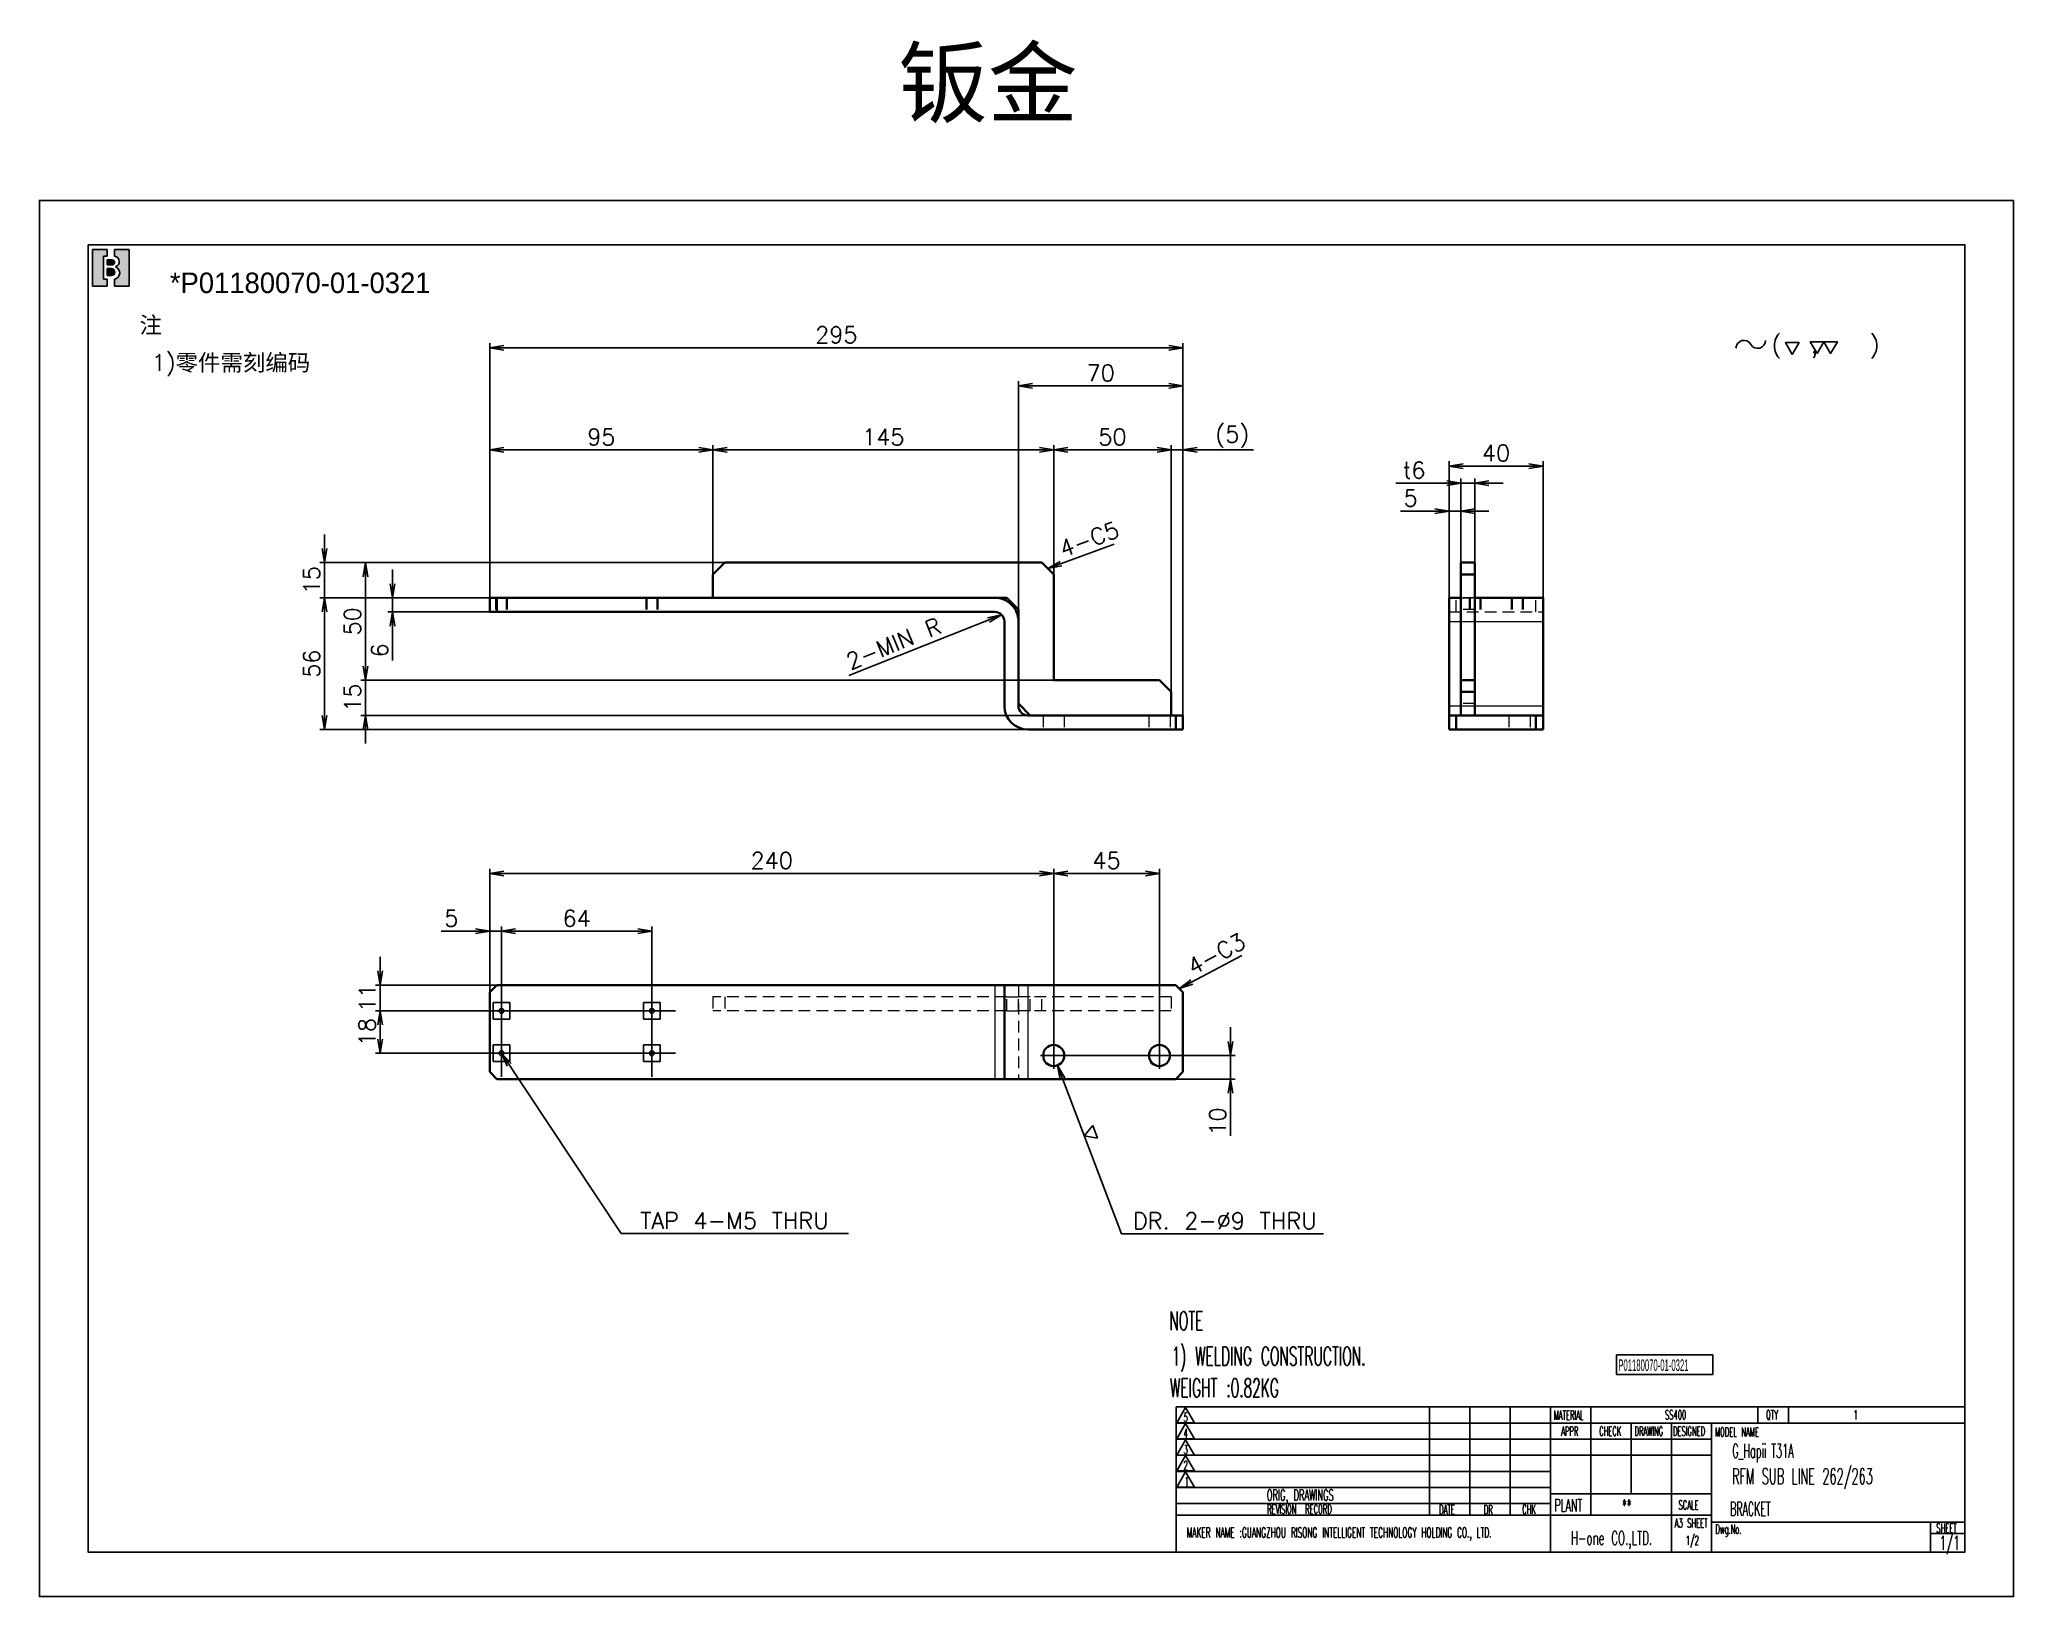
# Model space of a CAD drawing. Header units: inches. Extents: x 21 to 8642, y -3779 to 1599.
# Drawn here: x 2697 to 3537, y -2633 to -1970 of the extents above; entities that cross this region are included whole.
import ezdxf

# ---------------------------------------------------------------- set-up
doc = ezdxf.new("R2010")
doc.units = ezdxf.units.IN
doc.header["$MEASUREMENT"] = 0
doc.linetypes.add('CENTER-HOKUTO', pattern=[23, 20, -1, 1, -1])
doc.linetypes.add('HIDDEN-HOKUTO', pattern=[3.8, 2.5, -1.3])
doc.layers.add('AM_HID', color=1, linetype='HIDDEN-HOKUTO', lineweight=25)
doc.layers.add('title_frame', color=7, linetype='Continuous')
doc.layers.add('word_dim', color=253, linetype='Continuous')
doc.styles.add('MX_NOTE_STANDARD', font='txt.shx', dxfattribs={"bigfont": 'bigfont.shx'})
doc.styles.get("Standard").update_dxf_attribs({"font": 'txt', "bigfont": 'gbcbig.shx'})
doc.dimstyles.new('STANDARD1-2', dxfattribs={"dimscale": 2, "dimtxt": 3.5, "dimasz": 3, "dimexe": 1, "dimexo": 0, "dimgap": 1, "dimtad": 3, "dimdsep": 46, "dimtxsty": 'Standard', "dimblk1": 'OPEN', "dimblk2": 'OPEN', "dimsah": 1, "dimcen": 0, "dimclrd": 256, "dimclre": 256, "dimclrt": 3, "dimadec": 0, "dimazin": 0, "dimtfac": 1, "dimtmove": 0, "dimatfit": 3, "dimldrblk": 'OPEN', "dimfxl": 0, "dimtolj": 1, "dimtzin": 0, "dimarcsym": 0})
doc.dimstyles.new('STANDARD1-2$3', dxfattribs={"dimscale": 2, "dimtxt": 3.5, "dimasz": 3, "dimexe": 1, "dimexo": 0, "dimgap": 1, "dimtad": 3, "dimtoh": 1, "dimdsep": 46, "dimtxsty": 'Standard', "dimblk1": 'OPEN', "dimblk2": 'OPEN', "dimsah": 1, "dimcen": 0, "dimclrd": 256, "dimclre": 256, "dimclrt": 3, "dimadec": 0, "dimazin": 0, "dimtfac": 1, "dimtofl": 0, "dimtmove": 0, "dimatfit": 3, "dimldrblk": 'OPEN', "dimfxl": 0, "dimtolj": 1, "dimtzin": 0, "dimarcsym": 0})

msp = doc.modelspace()

# ---------------------------------------------------------------- texts
at = {"linetype": 'Continuous', "ltscale": 2, "insert": (3062.650407189973, -1974.905232928508), "char_height": 28, "width": 97.82244757481385, "attachment_point": 1}
msp.add_mtext('{\\fMicrosoft YaHei|b0|i0|c134|p34;\\C3;钣金}', dxfattribs=at)
at = {"ltscale": 2, "char_height": 7, "attachment_point": 1}
for s, insert, width in [('{\\fSimSun|b0|i0|c134|p2;\\C3;注}', (2739.844579654458, -2088.431321977259), 20.72938335666549), ('{\\Fromans,bigfont|c134;\\C3;1)\\fSimSun|b0|i0|c134|p2;零件需刻编码}', (2744.975089369331, -2104.447219654972), 193.8122652991879)]:
    msp.add_mtext(s, dxfattribs=dict(at, insert=insert, width=width))
at = {"linetype": 'Continuous', "insert": (3417.565645606814, -2571.952524203203), "char_height": 6, "width": 101.8000000000002, "attachment_point": 4}
msp.add_mtext('{\\Fromans,bigfont|c134;\\W0.5;\\C3;G\\Fromans,bigfont|c128;_Hapii T\\Fromans,bigfont|c134;31\\Fromans,bigfont|c128;A}', dxfattribs=at)
at = {"layer": 'title_frame', "color": 3, "style": 'MX_NOTE_STANDARD'}
for s, height, width, p in [('NOTE', 7.84, 0.5450000000000002, (3178.060488307558, -2519.567839156327)), ('1) WELDING CONSTRUCTION.', 7.84, 0.5450000000000002, (3179.012768119544, -2534.578578916924)), ('WEIGHT :0.82KG ', 7.84, 0.5450000000000002, (3178.364616245464, -2548.062569078695)), ('5', 3.75928, 0.5450000000000002, (3184.131912418194, -2558.563909380668)), ('4', 3.75928, 0.5450000000000002, (3184.131912418194, -2565.379401479742)), ('MATERIAL', 3.866688, 0.5450000000000002, (3341.555608045881, -2557.715988487973)), ('APPR', 3.866688, 0.5450000000000002, (3344.746966867369, -2564.51950510576)), ('CHECK', 3.866688, 0.5450000000000002, (3360.938686417914, -2564.51950510576)), ('DRAWING', 3.866688, 0.5450000000000002, (3375.977687605995, -2564.51950510576)), ('SS400', 3.866688, 0.5450000000000002, (3388.958088160409, -2557.54813644979)), ('DESIGNED', 3.866688, 0.5450000000000002, (3392.360647055069, -2564.51950510576)), ('MODEL NAME', 3.866688, 0.5450000000000002, (3410.217526468874, -2564.814208997504)), ('QTY', 3.866688, 0.5450000000000002, (3431.957609645298, -2557.54813644979)), ('1', 3.866688, 0.5450000000000002, (3469.213247920499, -2557.54813644979)), ('3', 3.75928, 0.5450000000000002, (3184.131912418194, -2572.297294679047)), ('2', 3.75928, 0.5450000000000002, (3184.131912418194, -2578.987065171197)), ('RFM SUB LINE 262/263', 6.600000000000001, 0.534099999999995, (3417.488987992405, -2585.090714799477)), ('1', 3.75928, 0.5450000000000002, (3184.524396576508, -2585.904958370502)), ('ORIG, DRAWINGS', 4.725952102432252, 0.5450000000000002, (3219.508996451081, -2592.115535559478)), ('REVISION  RECORD', 3.866688, 0.5450000000000002, (3219.609055025223, -2597.678381235884)), ('DATE', 3.866688, 0.5450000000000002, (3292.835952250851, -2597.838090672372)), ('DR', 3.866688, 0.5450000000000002, (3311.823928174617, -2597.858526986838)), ('CHK', 3.866688, 0.5450000000000002, (3328.177203696399, -2597.79299935266)), ('PLANT', 5.3704, 0.5450000000000002, (3341.883477795247, -2596.805046094451)), ('**', 5.3704, 0.5450000000000002, (3370.59727910798, -2596.805046094451)), ('SCALE', 3.866688, 0.5450000000000002, (3394.712597077694, -2595.923810125896)), ('BRACKET', 5.88, 0.5, (3416.661339877242, -2598.574993801016)), ('MAKER NAME :GUANGZHOU RISONG INTELLIGENT TECHNOLOGY HOLDING CO., LTD.', 4.320000000000001, 0.5341000000000022, (3185.409099103108, -2607.860206922916)), ('A3 SHEET', 3.866688, 0.5450000000000002, (3393.070582662327, -2603.558898227635)), ('Dwg.No.', 3.866688, 0.5450000000000002, (3410.389236653264, -2606.196694936621)), ('SHEET', 3.866688, 0.5450000000000002, (3504.391187456142, -2605.7379191744)), ('H-one CO.,LTD.', 5.88, 0.5450000000000002, (3348.923124388686, -2610.956081493805)), ('1/2', 3.866688, 0.5450000000000002, (3397.774068768394, -2610.917506686521)), ('1/1', 6, 0.5340999999999667, (3505.825030364587, -2613.041296127562))]:
    msp.add_text(s, height=height, dxfattribs=dict(at, width=width)).set_placement(p)
at = {"layer": 'title_frame', "color": 3, "insert": (3369.094089776194, -2532.035042406515), "char_height": 4.9, "width": 8.221404979820363, "attachment_point": 1, "style": 'MX_NOTE_STANDARD'}
msp.add_mtext('{\\f3 of 9 Barcode|b0|i0|c0|p82;\\W0.5;P01180070-\\f3 of 9 Barcode|b0|i0|c134|p82;01\\f3 of 9 Barcode|b0|i0|c0|p82;-\\f3 of 9 Barcode|b0|i0|c134|p82;0321}', dxfattribs=at)
at = {"layer": 'word_dim', "color": 3, "linetype": 'Continuous'}
for s, rotation, p in [('4-C5', 20.16803720554655, (3132.906970153101, -2190.86783261138)), ('2-MIN R', 22.24722299036144, (3042.360836254491, -2238.800500370358)), ('4-C3', 27.96562884696159, (3188.212221874677, -2368.73534700138))]:
    msp.add_text(s, height=7, rotation=rotation, dxfattribs=at).set_placement(p)
at = {"layer": 'word_dim', "color": 3, "linetype": 'Continuous', "insert": (2752.746561614218, -2069.646903034831), "char_height": 8.722000000000001, "width": 200, "attachment_point": 1}
msp.add_mtext('{\\f3 of 9 Barcode|b0|i0|c0|p82;*P01180070-\\f3 of 9 Barcode|b0|i0|c134|p82;01\\f3 of 9 Barcode|b0|i0|c0|p82;-0\\f3 of 9 Barcode|b0|i0|c134|p82;321}', dxfattribs=at)
at = {"layer": 'word_dim', "color": 3, "linetype": 'Continuous', "insert": (2952.842730909091, -2476.512894550691), "char_height": 7, "attachment_point": 7}
msp.add_mtext('TAP 4-M5 THRU', dxfattribs=at)

# ---------------------------------------------------------------- blocks, each defined once
blk = doc.blocks.new('B\\M+18B40\\M+196A7\\M+100CF\\M+100B0\\M+100B8')
blk.add_hatch(color=1).paths.add_polyline_path([(0.3999999986702711, 0.8149999997779807), (0.3999999986702711, 0.9999999997779806), (-1.3297288e-09, 0.9999999997779806), (-1.3297288e-09, -2.220193e-10), (0.3999999986702711, -2.220193e-10), (0.3999999986702711, 0.1849999997779807), (0.2999999986702711, 0.1849999997779807), (0.2999999986702711, 0.8149999997779807)])
h = blk.add_hatch(color=1)
edge = h.paths.add_edge_path()
edge.add_arc((0.5299999986702706, 0.6449999997779808), 0.07, 359.9999999999989, 450)
edge.add_line((0.5299999986702706, 0.7149999997779806), (0.3999999986702711, 0.7149999997779806))
edge.add_line((0.3999999986702711, 0.7149999997779806), (0.3999999986702711, 0.5749999997779809))
edge.add_line((0.3999999986702711, 0.5749999997779809), (0.5299999986702701, 0.5749999997779809))
edge.add_arc((0.5299999986702701, 0.6449999997779808), 0.07, 270, 359.9999999999999)
h = blk.add_hatch(color=1)
edge = h.paths.add_edge_path()
edge.add_line((0.5999999986702714, 0.9999999997779806), (0.5999999986702718, 0.8142220507965398))
edge.add_arc((0.5849999986702712, 0.6699999997779816), 0.1449999999999991, -5.115907697472721e-13, 84.06222754839428, ccw=False)
edge.add_arc((0.5849999986702707, 0.6699999997779802), 0.1449999999999993, -69.82872865353448, 1.1368683772161603e-13, ccw=False)
edge.add_line((0.6349999986702715, 0.5338934238898192), (0.6349999986702711, 0.5120827805020305))
edge.add_arc((0.5699999986702688, 0.3549999997779789), 0.1700000000000021, 3.979039320256561e-13, 67.5204943905955, ccw=False)
edge.add_arc((0.5699999986702724, 0.3549999997779802), 0.1699999999999993, -79.83575137827683, 0, ccw=False)
edge.add_line((0.5999999986702714, 0.1876679944711657), (0.5999999986702714, -2.220192918400699e-10))
edge.add_line((0.5999999986702714, -2.220193e-10), (0.9999999986702712, -2.220193e-10))
edge.add_line((0.9999999986702712, -2.220193e-10), (0.9999999986702712, 0.9999999997779806))
edge.add_line((0.9999999986702712, 0.9999999997779806), (0.5999999986702714, 0.9999999997779806))
h = blk.add_hatch(color=1)
edge = h.paths.add_edge_path()
edge.add_arc((0.5149999986702705, 0.3799999997779802), 0.095, 1.018e-13, 90)
edge.add_line((0.5149999986702705, 0.4749999997779804), (0.3999999986702711, 0.4749999997779808))
edge.add_line((0.3999999986702711, 0.4749999997779808), (0.3999999986702711, 0.2849999997779809))
edge.add_line((0.3999999986702711, 0.2849999997779809), (0.5149999986702718, 0.2849999997779809))
edge.add_arc((0.5149999986702718, 0.379999999777981), 0.095, 270, 360.0000000000003)
at = {"color": 1}
for p, q in [((-1.3297288e-09, -2.220193e-10), (-1.3297288e-09, 0.9999999997779806)), ((-1.3297288e-09, 0.9999999997779806), (0.3999999986702711, 0.9999999997779806)), ((0.2999999986702711, 0.8149999997779807), (0.3999999986702711, 0.8149999997779807)), ((0.2999999986702711, 0.1849999997779807), (0.2999999986702711, 0.8149999997779807)), ((0.3999999986702711, 0.8149999997779807), (0.3999999986702711, 0.9999999997779806)), ((0.3999999986702711, 0.7149999997779806), (0.5299999986702706, 0.7149999997779806)), ((0.3999999986702711, 0.5749999997779809), (0.3999999986702711, 0.7149999997779806)), ((0.5299999986702701, 0.5749999997779809), (0.3999999986702711, 0.5749999997779809)), ((0.5999999986702714, 0.9999999997779806), (0.5999999986702718, 0.8142220507965398)), ((0.5999999986702714, 0.9999999997779806), (0.9999999986702712, 0.9999999997779806)), ((0.5999999986702705, 0.6449999997779794), (0.59999999867027, 0.6449999997779803)), ((0.7299999986702704, 0.6699999997779807), (0.7299999986702704, 0.6699999997779802)), ((0.9999999986702712, 0.9999999997779806), (0.9999999986702712, -2.220193e-10)), ((0.3999999986702711, 0.1849999997779807), (0.2999999986702711, 0.1849999997779807)), ((0.5149999986702705, 0.4749999997779804), (0.3999999986702711, 0.4749999997779808)), ((0.3999999986702711, 0.2849999997779809), (0.3999999986702711, 0.4749999997779808)), ((0.5149999986702718, 0.2849999997779809), (0.3999999986702711, 0.2849999997779809)), ((0.3999999986702711, -2.220193e-10), (0.3999999986702711, 0.1849999997779807)), ((0.5699999986702711, 0.5249999997779802), (0.5699999986702716, 0.5249999997779807)), ((0.5999999986702714, 0.1876679944711657), (0.5999999986702714, -2.220193e-10)), ((0.6099999986702707, 0.3799999997779806), (0.609999998670272, 0.3799999997779815)), ((0.6349999986702715, 0.5338934238898192), (0.6349999986702711, 0.5120827805020305)), ((0.739999998670271, 0.3549999997779802), (0.739999998670271, 0.3549999997779802)), ((0.3999999986702711, -2.220193e-10), (-1.3297288e-09, -2.220193e-10)), ((0.9999999986702712, -2.220193e-10), (0.5999999986702714, -2.220193e-10))]:
    blk.add_line(p, q, dxfattribs=at)
for centre, radius, start, end in [((0.5299999986702706, 0.6449999997779808), 0.07, 359.9999999999989, 90), ((0.5299999986702701, 0.6449999997779808), 0.07, 270, 359.9999999999999), ((0.5849999986702712, 0.6699999997779816), 0.1449999999999991, 359.9999999999995, 84.06222754839432), ((0.5849999986702707, 0.6699999997779802), 0.1449999999999993, 290.1712713464655, 1.781e-13), ((0.5149999986702705, 0.3799999997779802), 0.095, 1.018e-13, 90), ((0.5149999986702718, 0.379999999777981), 0.095, 270, 2.799e-13), ((0.5699999986702724, 0.3549999997779802), 0.1699999999999993, 280.1642486217232, 0), ((0.5699999986702688, 0.3549999997779789), 0.1700000000000021, 4.58e-13, 67.52049439059552)]:
    blk.add_arc(centre, radius, start, end, dxfattribs=at)
blk.add_attdef('B機密ﾏｰｸ', (-0.0857467348302255, 1.074949466596297), '', height=0.2)
blk = doc.blocks.new('shiage0')
at = {"layer": 'word_dim', "color": 3, "linetype": 'Continuous'}
for centre, radius, start, end in [((1.687489685469927, 1.849274192977646e-05), 1.687500000000015, 29.99999999999973, 180), ((4.610325423242443, 1.68751849274193), 1.6875, 209.9999999999997, 0)]:
    blk.add_arc(centre, radius, start, end, dxfattribs=at)
blk = doc.blocks.new('11')
at = {"layer": 'title_frame', "color": 3, "linetype": 'Continuous'}
for points in [[(15.10255167107903, 3.375707814273028), (13.65755167107909, 5.878521231210016), (16.54755167107919, 5.878521231210016)], [(20.37883512974236, 3.572021556783511), (18.93383512974242, 6.074834973720499), (24.71383512974239, 6.074834973720499), (23.26883512974246, 3.572021556783511), (21.82383512974252, 6.074834973720499)]]:
    blk.add_lwpolyline(points, close=True, dxfattribs=at)
blk.add_blockref('shiage0', (3.128235346865949, 4.67016389945934), dxfattribs=at)
blk.add_text('(  ,   )', height=3.5, dxfattribs=at).set_placement((10.71395897756747, 3.704656854333052))
blk = doc.blocks.new('MARK_M5BOLT')
at = {"color": 3, "linetype": 'Continuous'}
for p, q in [((-1.767766952950069, -1.767766952949998), (-1.767766952950069, 1.767766952949998)), ((-1.767766952950069, 1.767766952949998), (1.767766952950069, 1.767766952949998)), ((1.767766952950069, -1.767766952949998), (1.767766952950069, 1.767766952949998)), ((-1.767766952950069, -1.767766952949998), (1.767766952950069, -1.767766952949998))]:
    blk.add_line(p, q, dxfattribs=at)
blk.add_circle((0, 0), 0.5, dxfattribs=at)
blk = doc.blocks.new('MARK_CENTER')
at = {"color": 2, "linetype": 'CENTER-HOKUTO'}
for p, q in [((0, 10), (0, -10)), ((-10, 0), (10, 0))]:
    blk.add_line(p, q, dxfattribs=at)
blk = doc.blocks.new('_Open')
at = {"color": 0, "lineweight": -2}
for p, q in [((-1, 0.1666666666666667), (0, 0)), ((-1, -0.1666666666666667), (0, 0)), ((0, 0), (-1, 0))]:
    blk.add_line(p, q, dxfattribs=at)
blk = doc.blocks.new('*D640')
at = {"layer": 'DEFPOINTS', "color": 0, "linetype": 'Continuous'}
for p in [(3128.837087795506, -2145.112178772422), (2983.837087795506, -2198.040802310334), (3128.837087795506, -2198.040802310334)]:
    blk.add_point(p, dxfattribs=at)
at = {"layer": 'word_dim', "linetype": 'Continuous', "lineweight": -2}
for p, q in [((2983.837087795506, -2198.040802310334), (2983.837087795506, -2143.112178772422)), ((2989.837087795506, -2145.112178772422), (3122.837087795506, -2145.112178772422)), ((3128.837087795506, -2198.040802310334), (3128.837087795506, -2143.112178772422))]:
    blk.add_line(p, q, dxfattribs=at)
at = {"layer": 'word_dim', "linetype": 'Continuous', "lineweight": -2, "xscale": 6, "yscale": 6, "zscale": 6, "rotation": 180}
blk.add_blockref('_Open', (2983.837087795506, -2145.112178772422), dxfattribs=at)
at = {"layer": 'word_dim', "linetype": 'Continuous', "lineweight": -2, "xscale": 6, "yscale": 6, "zscale": 6}
blk.add_blockref('_Open', (3128.837087795506, -2145.112178772422), dxfattribs=at)
at = {"layer": 'word_dim', "color": 3, "linetype": 'Continuous', "insert": (3056.337087795506, -2139.612178772422), "char_height": 7, "attachment_point": 5}
blk.add_mtext('\\A1;145', dxfattribs=at)
blk = doc.blocks.new('*D641')
at = {"layer": 'DEFPOINTS', "color": 0, "linetype": 'Continuous'}
for p in [(3113.837087795506, -2117.854643211551), (3113.837087795506, -2218.040802310334), (3183.837087795506, -2264.040771792756)]:
    blk.add_point(p, dxfattribs=at)
at = {"layer": 'word_dim', "linetype": 'Continuous', "lineweight": -2}
for p, q in [((3113.837087795506, -2218.040802310334), (3113.837087795506, -2115.854643211551)), ((3183.837087795506, -2264.040771792756), (3183.837087795506, -2115.854643211551)), ((3177.837087795506, -2117.854643211551), (3119.837087795506, -2117.854643211551))]:
    blk.add_line(p, q, dxfattribs=at)
at = {"layer": 'word_dim', "linetype": 'Continuous', "lineweight": -2, "xscale": 6, "yscale": 6, "zscale": 6, "rotation": 180}
blk.add_blockref('_Open', (3113.837087795506, -2117.854643211551), dxfattribs=at)
at = {"layer": 'word_dim', "linetype": 'Continuous', "lineweight": -2, "xscale": 6, "yscale": 6, "zscale": 6}
blk.add_blockref('_Open', (3183.837087795506, -2117.854643211551), dxfattribs=at)
at = {"layer": 'word_dim', "color": 3, "linetype": 'Continuous', "insert": (3148.837087795506, -2112.354643211551), "char_height": 7, "attachment_point": 5}
blk.add_mtext('\\A1;70', dxfattribs=at)
blk = doc.blocks.new('*D642')
at = {"layer": 'DEFPOINTS', "color": 0, "linetype": 'Continuous'}
for p in [(2818.539845068382, -2208.040802310334), (2888.837087795506, -2208.040802310334), (3183.837087795506, -2264.040771792756)]:
    blk.add_point(p, dxfattribs=at)
at = {"layer": 'word_dim', "linetype": 'Continuous', "lineweight": -2}
for p, q in [((2888.837087795506, -2208.040802310334), (2816.539845068382, -2208.040802310334)), ((2818.539845068382, -2258.040771792755), (2818.539845068382, -2214.040802310334)), ((3183.837087795506, -2264.040771792756), (2816.539845068382, -2264.040771792755))]:
    blk.add_line(p, q, dxfattribs=at)
at = {"layer": 'word_dim', "linetype": 'Continuous', "lineweight": -2, "xscale": 6, "yscale": 6, "zscale": 6}
for p, rotation in [((2818.539845068382, -2208.040802310334), 90), ((2818.539845068382, -2264.040771792755), 270)]:
    blk.add_blockref('_Open', p, dxfattribs=dict(at, rotation=rotation))
at = {"layer": 'word_dim', "color": 3, "linetype": 'Continuous', "insert": (2813.039845068383, -2236.040787051544), "char_height": 7, "attachment_point": 5, "rotation": 90}
blk.add_mtext('\\A1;56', dxfattribs=at)
blk = doc.blocks.new('*D643')
at = {"layer": 'DEFPOINTS', "color": 0, "linetype": 'Continuous'}
for p in [(3178.837087795506, -2145.112178772422), (3128.837087795506, -2243.040771792756), (3178.837087795506, -2248.040771792756)]:
    blk.add_point(p, dxfattribs=at)
at = {"layer": 'word_dim', "linetype": 'Continuous', "lineweight": -2}
for p, q in [((3128.837087795506, -2243.040771792756), (3128.837087795506, -2143.112178772422)), ((3134.837087795506, -2145.112178772422), (3172.837087795506, -2145.112178772422)), ((3178.837087795506, -2248.040771792756), (3178.837087795506, -2143.112178772422))]:
    blk.add_line(p, q, dxfattribs=at)
at = {"layer": 'word_dim', "linetype": 'Continuous', "lineweight": -2, "xscale": 6, "yscale": 6, "zscale": 6, "rotation": 180}
blk.add_blockref('_Open', (3128.837087795506, -2145.112178772422), dxfattribs=at)
at = {"layer": 'word_dim', "linetype": 'Continuous', "lineweight": -2, "xscale": 6, "yscale": 6, "zscale": 6}
blk.add_blockref('_Open', (3178.837087795506, -2145.112178772422), dxfattribs=at)
at = {"layer": 'word_dim', "color": 3, "linetype": 'Continuous', "insert": (3153.837087795506, -2139.612178772422), "char_height": 7, "attachment_point": 5}
blk.add_mtext('\\A1;50', dxfattribs=at)
blk = doc.blocks.new('*D644')
at = {"layer": 'DEFPOINTS', "color": 0, "linetype": 'Continuous'}
for p in [(2988.837087795506, -2193.040802310334), (2818.539845068382, -2208.040802310334), (2983.837087795506, -2208.040802310334)]:
    blk.add_point(p, dxfattribs=at)
at = {"layer": 'word_dim', "linetype": 'Continuous', "lineweight": -2}
for p, q in [((2818.539845068382, -2187.040802310334), (2818.539845068382, -2181.040802310334)), ((2988.837087795506, -2193.040802310334), (2816.539845068382, -2193.040802310334)), ((2818.539845068382, -2193.040802310334), (2818.539845068382, -2208.040802310334)), ((2983.837087795506, -2208.040802310334), (2816.539845068382, -2208.040802310334)), ((2818.539845068382, -2214.040802310334), (2818.539845068382, -2220.040802310334))]:
    blk.add_line(p, q, dxfattribs=at)
at = {"layer": 'word_dim', "linetype": 'Continuous', "lineweight": -2, "xscale": 6, "yscale": 6, "zscale": 6}
for p, rotation in [((2818.539845068382, -2193.040802310334), 270), ((2818.539845068382, -2208.040802310334), 90)]:
    blk.add_blockref('_Open', p, dxfattribs=dict(at, rotation=rotation))
at = {"layer": 'word_dim', "color": 3, "linetype": 'Continuous', "insert": (2813.039845068383, -2200.540802310333), "char_height": 7, "attachment_point": 5, "rotation": 90}
blk.add_mtext('\\A1;15', dxfattribs=at)
blk = doc.blocks.new('*D645')
at = {"layer": 'DEFPOINTS', "color": 0, "linetype": 'Continuous'}
for p in [(2835.983044807919, -2193.040802310333), (3123.837087795506, -2193.040802310334), (3128.837087795506, -2243.040771792756)]:
    blk.add_point(p, dxfattribs=at)
at = {"layer": 'word_dim', "linetype": 'Continuous', "lineweight": -2}
for p, q in [((3123.837087795506, -2193.040802310334), (2833.983044807919, -2193.040802310333)), ((2835.983044807919, -2237.040771792755), (2835.983044807919, -2199.040802310333)), ((3128.837087795506, -2243.040771792756), (2833.983044807919, -2243.040771792755))]:
    blk.add_line(p, q, dxfattribs=at)
at = {"layer": 'word_dim', "linetype": 'Continuous', "lineweight": -2, "xscale": 6, "yscale": 6, "zscale": 6}
for p, rotation in [((2835.983044807919, -2193.040802310333), 90), ((2835.983044807919, -2243.040771792755), 270)]:
    blk.add_blockref('_Open', p, dxfattribs=dict(at, rotation=rotation))
at = {"layer": 'word_dim', "color": 3, "linetype": 'Continuous', "insert": (2830.48304480792, -2218.040787051544), "char_height": 7, "attachment_point": 5, "rotation": 90}
blk.add_mtext('\\A1;50', dxfattribs=at)
blk = doc.blocks.new('*D646')
at = {"layer": 'DEFPOINTS', "color": 0, "linetype": 'Continuous'}
for p in [(3128.837087795506, -2243.040771792756), (2835.983044807919, -2258.040771792755), (3178.837087795506, -2258.040771792756)]:
    blk.add_point(p, dxfattribs=at)
at = {"layer": 'word_dim', "linetype": 'Continuous', "lineweight": -2}
for p, q in [((2835.983044807919, -2237.040771792755), (2835.983044807919, -2231.040771792755)), ((3128.837087795506, -2243.040771792756), (2833.983044807919, -2243.040771792755)), ((2835.983044807919, -2243.040771792755), (2835.983044807919, -2258.040771792755)), ((3178.837087795506, -2258.040771792756), (2833.983044807919, -2258.040771792755)), ((2835.983044807919, -2264.040771792755), (2835.983044807919, -2270.040771792755))]:
    blk.add_line(p, q, dxfattribs=at)
at = {"layer": 'word_dim', "linetype": 'Continuous', "lineweight": -2, "xscale": 6, "yscale": 6, "zscale": 6}
for p, rotation in [((2835.983044807919, -2243.040771792755), 270), ((2835.983044807919, -2258.040771792755), 90)]:
    blk.add_blockref('_Open', p, dxfattribs=dict(at, rotation=rotation))
at = {"layer": 'word_dim', "color": 3, "linetype": 'Continuous', "insert": (2830.48304480792, -2250.540771792755), "char_height": 7, "attachment_point": 5, "rotation": 90}
blk.add_mtext('\\A1;15', dxfattribs=at)
blk = doc.blocks.new('*D647')
at = {"layer": 'DEFPOINTS', "color": 0, "linetype": 'Continuous'}
for p in [(2847.513915625662, -2208.040802310334), (2888.837087795506, -2208.040802310334), (2888.837087795506, -2214.040802310334)]:
    blk.add_point(p, dxfattribs=at)
at = {"layer": 'word_dim', "linetype": 'Continuous', "lineweight": -2}
for p, q in [((2847.513915625662, -2202.040802310334), (2847.513915625662, -2196.040802310334)), ((2888.837087795506, -2208.040802310334), (2845.513915625662, -2208.040802310334)), ((2847.513915625662, -2208.040802310334), (2847.513915625662, -2214.040802310334)), ((2888.837087795506, -2214.040802310334), (2845.513915625662, -2214.040802310334)), ((2847.513915625662, -2220.040802310334), (2847.513915625662, -2234.707468977003))]:
    blk.add_line(p, q, dxfattribs=at)
at = {"layer": 'word_dim', "linetype": 'Continuous', "lineweight": -2, "xscale": 6, "yscale": 6, "zscale": 6}
for p, rotation in [((2847.513915625662, -2208.040802310334), 270), ((2847.513915625662, -2214.040802310334), 90)]:
    blk.add_blockref('_Open', p, dxfattribs=dict(at, rotation=rotation))
at = {"layer": 'word_dim', "color": 3, "linetype": 'Continuous', "insert": (2842.013915625663, -2230.374135643669), "char_height": 7, "attachment_point": 5, "rotation": 90}
blk.add_mtext('\\A1;6', dxfattribs=at)
blk = doc.blocks.new('*D648')
at = {"layer": 'DEFPOINTS', "color": 0, "linetype": 'Continuous'}
for p in [(2983.837087795506, -2145.112178772422), (2888.837087795506, -2208.040802310334), (2983.837087795506, -2208.040802310334)]:
    blk.add_point(p, dxfattribs=at)
at = {"layer": 'word_dim', "linetype": 'Continuous', "lineweight": -2}
for p, q in [((2888.837087795506, -2208.040802310334), (2888.837087795506, -2143.112178772422)), ((2894.837087795506, -2145.112178772422), (2977.837087795506, -2145.112178772422)), ((2983.837087795506, -2208.040802310334), (2983.837087795506, -2143.112178772422))]:
    blk.add_line(p, q, dxfattribs=at)
at = {"layer": 'word_dim', "linetype": 'Continuous', "lineweight": -2, "xscale": 6, "yscale": 6, "zscale": 6, "rotation": 180}
blk.add_blockref('_Open', (2888.837087795506, -2145.112178772422), dxfattribs=at)
at = {"layer": 'word_dim', "linetype": 'Continuous', "lineweight": -2, "xscale": 6, "yscale": 6, "zscale": 6}
blk.add_blockref('_Open', (2983.837087795506, -2145.112178772422), dxfattribs=at)
at = {"layer": 'word_dim', "color": 3, "linetype": 'Continuous', "insert": (2936.337087795506, -2139.612178772422), "char_height": 7, "attachment_point": 5}
blk.add_mtext('\\A1;95', dxfattribs=at)
blk = doc.blocks.new('*D649')
at = {"layer": 'DEFPOINTS', "color": 0, "linetype": 'Continuous'}
for p in [(3183.837087795506, -2145.112178772422), (3178.837087795506, -2248.040771792756), (3183.837087795506, -2258.040771792756)]:
    blk.add_point(p, dxfattribs=at)
at = {"layer": 'word_dim', "linetype": 'Continuous', "lineweight": -2}
for p, q in [((3172.837087795506, -2145.112178772422), (3166.837087795506, -2145.112178772422)), ((3178.837087795506, -2248.040771792756), (3178.837087795506, -2143.112178772422)), ((3178.837087795506, -2145.112178772422), (3183.837087795506, -2145.112178772422)), ((3183.837087795506, -2258.040771792756), (3183.837087795506, -2143.112178772422)), ((3189.837087795506, -2145.112178772422), (3213.837087795506, -2145.112178772422))]:
    blk.add_line(p, q, dxfattribs=at)
at = {"layer": 'word_dim', "linetype": 'Continuous', "lineweight": -2, "xscale": 6, "yscale": 6, "zscale": 6}
blk.add_blockref('_Open', (3178.837087795506, -2145.112178772422), dxfattribs=at)
at = {"layer": 'word_dim', "linetype": 'Continuous', "lineweight": -2, "xscale": 6, "yscale": 6, "zscale": 6, "rotation": 180}
blk.add_blockref('_Open', (3183.837087795506, -2145.112178772422), dxfattribs=at)
at = {"layer": 'word_dim', "color": 3, "linetype": 'Continuous', "insert": (3204.837087795506, -2139.612178772422), "char_height": 7, "attachment_point": 5}
blk.add_mtext('\\A1;(5)', dxfattribs=at)
blk = doc.blocks.new('*D650')
at = {"layer": 'DEFPOINTS', "color": 0, "linetype": 'Continuous'}
for p in [(3337.061697170506, -2151.952396863941), (3297.061697170506, -2208.040802310334), (3337.061697170506, -2208.040802310334)]:
    blk.add_point(p, dxfattribs=at)
at = {"layer": 'word_dim', "linetype": 'Continuous', "lineweight": -2}
for p, q in [((3297.061697170506, -2208.040802310334), (3297.061697170506, -2149.952396863941)), ((3337.061697170506, -2208.040802310334), (3337.061697170506, -2149.952396863941)), ((3303.061697170506, -2151.952396863941), (3331.061697170506, -2151.952396863941))]:
    blk.add_line(p, q, dxfattribs=at)
at = {"layer": 'word_dim', "linetype": 'Continuous', "lineweight": -2, "xscale": 6, "yscale": 6, "zscale": 6, "rotation": 180}
blk.add_blockref('_Open', (3297.061697170506, -2151.952396863941), dxfattribs=at)
at = {"layer": 'word_dim', "linetype": 'Continuous', "lineweight": -2, "xscale": 6, "yscale": 6, "zscale": 6}
blk.add_blockref('_Open', (3337.061697170506, -2151.952396863941), dxfattribs=at)
at = {"layer": 'word_dim', "color": 3, "linetype": 'Continuous', "insert": (3317.061697170506, -2146.452396863941), "char_height": 7, "attachment_point": 5}
blk.add_mtext('\\A1;40', dxfattribs=at)
blk = doc.blocks.new('*D651')
at = {"layer": 'DEFPOINTS', "color": 0, "linetype": 'Continuous'}
for p in [(3302.061697170506, -2171.100950259293), (3302.061697170506, -2193.040802310334), (3297.061697170506, -2208.040802310334)]:
    blk.add_point(p, dxfattribs=at)
at = {"layer": 'word_dim', "linetype": 'Continuous', "lineweight": -2}
for p, q in [((3291.061697170506, -2171.100950259293), (3276.395030503837, -2171.100950259293)), ((3297.061697170506, -2208.040802310334), (3297.061697170506, -2169.100950259293)), ((3302.061697170506, -2171.100950259293), (3297.061697170506, -2171.100950259293)), ((3302.061697170506, -2193.040802310334), (3302.061697170506, -2169.100950259293)), ((3308.061697170506, -2171.100950259293), (3314.061697170506, -2171.100950259293))]:
    blk.add_line(p, q, dxfattribs=at)
at = {"layer": 'word_dim', "linetype": 'Continuous', "lineweight": -2, "xscale": 6, "yscale": 6, "zscale": 6}
blk.add_blockref('_Open', (3297.061697170506, -2171.100950259293), dxfattribs=at)
at = {"layer": 'word_dim', "linetype": 'Continuous', "lineweight": -2, "xscale": 6, "yscale": 6, "zscale": 6, "rotation": 180}
blk.add_blockref('_Open', (3302.061697170506, -2171.100950259293), dxfattribs=at)
at = {"layer": 'word_dim', "color": 3, "linetype": 'Continuous', "insert": (3280.72836383717, -2165.600950259293), "char_height": 7, "attachment_point": 5}
blk.add_mtext('\\A1;5', dxfattribs=at)
blk = doc.blocks.new('*D652')
at = {"layer": 'DEFPOINTS', "color": 0, "linetype": 'Continuous'}
for p in [(3308.061697170506, -2159.206766139472), (3302.061697170506, -2193.040802310334), (3308.061697170506, -2193.040802310334)]:
    blk.add_point(p, dxfattribs=at)
at = {"layer": 'word_dim', "linetype": 'Continuous', "lineweight": -2}
for p, q in [((3302.061697170506, -2193.040802310334), (3302.061697170506, -2157.206766139472)), ((3308.061697170506, -2193.040802310334), (3308.061697170506, -2157.206766139472)), ((3296.061697170506, -2159.206766139472), (3274.395030503839, -2159.206766139472)), ((3308.061697170506, -2159.206766139472), (3302.061697170506, -2159.206766139472)), ((3314.061697170506, -2159.206766139472), (3320.061697170506, -2159.206766139472))]:
    blk.add_line(p, q, dxfattribs=at)
at = {"layer": 'word_dim', "linetype": 'Continuous', "lineweight": -2, "xscale": 6, "yscale": 6, "zscale": 6}
blk.add_blockref('_Open', (3302.061697170506, -2159.206766139472), dxfattribs=at)
at = {"layer": 'word_dim', "linetype": 'Continuous', "lineweight": -2, "xscale": 6, "yscale": 6, "zscale": 6, "rotation": 180}
blk.add_blockref('_Open', (3308.061697170506, -2159.206766139472), dxfattribs=at)
at = {"layer": 'word_dim', "color": 3, "linetype": 'Continuous', "insert": (3282.228363837172, -2153.706766139472), "char_height": 7, "attachment_point": 5}
blk.add_mtext('\\A1;t6', dxfattribs=at)
blk = doc.blocks.new('*D653')
at = {"layer": 'DEFPOINTS', "color": 0, "linetype": 'Continuous'}
for p in [(2842.274998866585, -2372.756470034943), (2947.837087795506, -2372.756470034943), (2947.837087795506, -2383.756470034943)]:
    blk.add_point(p, dxfattribs=at)
at = {"layer": 'word_dim', "linetype": 'Continuous', "lineweight": -2}
for p, q in [((2842.274998866585, -2366.756470034943), (2842.274998866585, -2360.756470034943)), ((2947.837087795506, -2372.756470034943), (2840.274998866585, -2372.756470034943)), ((2842.274998866585, -2383.756470034943), (2842.274998866585, -2372.756470034943)), ((2947.837087795506, -2383.756470034943), (2840.274998866585, -2383.756470034943)), ((2842.274998866585, -2389.756470034943), (2842.274998866585, -2395.756470034943))]:
    blk.add_line(p, q, dxfattribs=at)
at = {"layer": 'word_dim', "linetype": 'Continuous', "lineweight": -2, "xscale": 6, "yscale": 6, "zscale": 6}
for p, rotation in [((2842.274998866585, -2372.756470034943), 270), ((2842.274998866585, -2383.756470034943), 90)]:
    blk.add_blockref('_Open', p, dxfattribs=dict(at, rotation=rotation))
at = {"layer": 'word_dim', "color": 3, "linetype": 'Continuous', "insert": (2836.774998866586, -2378.256470034943), "char_height": 7, "attachment_point": 5, "rotation": 90}
blk.add_mtext('\\A1;11', dxfattribs=at)
blk = doc.blocks.new('*D654')
at = {"layer": 'DEFPOINTS', "color": 0, "linetype": 'Continuous'}
for p in [(2888.837087795506, -2349.861090241568), (2888.837087795506, -2375.756470034943), (2893.837087795506, -2373.756470034943)]:
    blk.add_point(p, dxfattribs=at)
at = {"layer": 'word_dim', "linetype": 'Continuous', "lineweight": -2}
for p, q in [((2882.837087795506, -2349.861090241568), (2868.170421128839, -2349.861090241568)), ((2888.837087795506, -2375.756470034943), (2888.837087795506, -2347.861090241568)), ((2893.837087795506, -2349.861090241568), (2888.837087795506, -2349.861090241568)), ((2893.837087795506, -2373.756470034943), (2893.837087795506, -2347.861090241568)), ((2899.837087795506, -2349.861090241568), (2905.837087795506, -2349.861090241568))]:
    blk.add_line(p, q, dxfattribs=at)
at = {"layer": 'word_dim', "linetype": 'Continuous', "lineweight": -2, "xscale": 6, "yscale": 6, "zscale": 6}
blk.add_blockref('_Open', (2888.837087795506, -2349.861090241568), dxfattribs=at)
at = {"layer": 'word_dim', "linetype": 'Continuous', "lineweight": -2, "xscale": 6, "yscale": 6, "zscale": 6, "rotation": 180}
blk.add_blockref('_Open', (2893.837087795506, -2349.861090241568), dxfattribs=at)
at = {"layer": 'word_dim', "color": 3, "linetype": 'Continuous', "insert": (2872.503754462172, -2344.361090241568), "char_height": 7, "attachment_point": 5}
blk.add_mtext('\\A1;5', dxfattribs=at)
blk = doc.blocks.new('*D655')
at = {"layer": 'DEFPOINTS', "color": 0, "linetype": 'Continuous'}
for p in [(2947.837087795506, -2383.756470034943), (2842.209109378178, -2401.756470034943), (2947.837087795506, -2401.756470034943)]:
    blk.add_point(p, dxfattribs=at)
at = {"layer": 'word_dim', "linetype": 'Continuous', "lineweight": -2}
for p, q in [((2947.837087795506, -2383.756470034943), (2840.209109378178, -2383.756470034943)), ((2842.209109378178, -2389.756470034943), (2842.209109378178, -2395.756470034943)), ((2947.837087795506, -2401.756470034943), (2840.209109378178, -2401.756470034943))]:
    blk.add_line(p, q, dxfattribs=at)
at = {"layer": 'word_dim', "linetype": 'Continuous', "lineweight": -2, "xscale": 6, "yscale": 6, "zscale": 6}
for p, rotation in [((2842.209109378178, -2383.756470034943), 90), ((2842.209109378178, -2401.756470034943), 270)]:
    blk.add_blockref('_Open', p, dxfattribs=dict(at, rotation=rotation))
at = {"layer": 'word_dim', "color": 3, "linetype": 'Continuous', "insert": (2836.709109378179, -2392.756470034943), "char_height": 7, "attachment_point": 5, "rotation": 90}
blk.add_mtext('\\A1;18', dxfattribs=at)
blk = doc.blocks.new('*D656')
at = {"layer": 'DEFPOINTS', "color": 0, "linetype": 'Continuous'}
for p in [(2957.837087795506, -2349.861090241568), (2893.837087795506, -2373.756470034943), (2957.837087795506, -2373.756470034943)]:
    blk.add_point(p, dxfattribs=at)
at = {"layer": 'word_dim', "linetype": 'Continuous', "lineweight": -2}
for p, q in [((2893.837087795506, -2373.756470034943), (2893.837087795506, -2347.861090241568)), ((2899.837087795506, -2349.861090241568), (2951.837087795506, -2349.861090241568)), ((2957.837087795506, -2373.756470034943), (2957.837087795506, -2347.861090241568))]:
    blk.add_line(p, q, dxfattribs=at)
at = {"layer": 'word_dim', "linetype": 'Continuous', "lineweight": -2, "xscale": 6, "yscale": 6, "zscale": 6, "rotation": 180}
blk.add_blockref('_Open', (2893.837087795506, -2349.861090241568), dxfattribs=at)
at = {"layer": 'word_dim', "linetype": 'Continuous', "lineweight": -2, "xscale": 6, "yscale": 6, "zscale": 6}
blk.add_blockref('_Open', (2957.837087795506, -2349.861090241568), dxfattribs=at)
at = {"layer": 'word_dim', "color": 3, "linetype": 'Continuous', "insert": (2925.837087795506, -2344.361090241568), "char_height": 7, "attachment_point": 5}
blk.add_mtext('\\A1;64', dxfattribs=at)
blk = doc.blocks.new('*D657')
at = {"layer": 'DEFPOINTS', "color": 0, "linetype": 'Continuous'}
for p in [(3128.837087795506, -2325.258439430665), (2888.837087795506, -2375.756470034943), (3128.837087795506, -2397.131470034943)]:
    blk.add_point(p, dxfattribs=at)
at = {"layer": 'word_dim', "linetype": 'Continuous', "lineweight": -2}
for p, q in [((2888.837087795506, -2375.756470034943), (2888.837087795506, -2323.258439430665)), ((2894.837087795506, -2325.258439430665), (3122.837087795506, -2325.258439430665)), ((3128.837087795506, -2397.131470034943), (3128.837087795506, -2323.258439430665))]:
    blk.add_line(p, q, dxfattribs=at)
at = {"layer": 'word_dim', "linetype": 'Continuous', "lineweight": -2, "xscale": 6, "yscale": 6, "zscale": 6, "rotation": 180}
blk.add_blockref('_Open', (2888.837087795506, -2325.258439430665), dxfattribs=at)
at = {"layer": 'word_dim', "linetype": 'Continuous', "lineweight": -2, "xscale": 6, "yscale": 6, "zscale": 6}
blk.add_blockref('_Open', (3128.837087795506, -2325.258439430665), dxfattribs=at)
at = {"layer": 'word_dim', "color": 3, "linetype": 'Continuous', "insert": (3008.837087795506, -2319.758439430665), "char_height": 7, "attachment_point": 5}
blk.add_mtext('\\A1;240', dxfattribs=at)
blk = doc.blocks.new('*D658')
at = {"layer": 'DEFPOINTS', "color": 0, "linetype": 'Continuous'}
for p in [(3173.837087795506, -2325.258439430665), (3128.837087795506, -2395.994701749478), (3173.837087795506, -2397.131470034943)]:
    blk.add_point(p, dxfattribs=at)
at = {"layer": 'word_dim', "linetype": 'Continuous', "lineweight": -2}
for p, q in [((3128.837087795506, -2395.994701749478), (3128.837087795506, -2323.258439430665)), ((3134.837087795506, -2325.258439430665), (3167.837087795506, -2325.258439430665)), ((3173.837087795506, -2397.131470034943), (3173.837087795506, -2323.258439430665))]:
    blk.add_line(p, q, dxfattribs=at)
at = {"layer": 'word_dim', "linetype": 'Continuous', "lineweight": -2, "xscale": 6, "yscale": 6, "zscale": 6, "rotation": 180}
blk.add_blockref('_Open', (3128.837087795506, -2325.258439430665), dxfattribs=at)
at = {"layer": 'word_dim', "linetype": 'Continuous', "lineweight": -2, "xscale": 6, "yscale": 6, "zscale": 6}
blk.add_blockref('_Open', (3173.837087795506, -2325.258439430665), dxfattribs=at)
at = {"layer": 'word_dim', "color": 3, "linetype": 'Continuous', "insert": (3151.337087795506, -2319.758439430665), "char_height": 7, "attachment_point": 5}
blk.add_mtext('\\A1;45', dxfattribs=at)
blk = doc.blocks.new('*D659')
at = {"layer": 'DEFPOINTS', "color": 0, "linetype": 'Continuous'}
for p in [(3134.462087795506, -2402.756470034943), (3173.837087795506, -2412.756470034943), (3204.080671401847, -2412.756470034943)]:
    blk.add_point(p, dxfattribs=at)
at = {"layer": 'word_dim', "linetype": 'Continuous', "lineweight": -2}
for p, q in [((3204.080671401847, -2396.756470034943), (3204.080671401847, -2390.756470034943)), ((3134.462087795506, -2402.756470034943), (3206.080671401847, -2402.756470034943)), ((3204.080671401847, -2402.756470034943), (3204.080671401847, -2412.756470034943)), ((3173.837087795506, -2412.756470034943), (3206.080671401847, -2412.756470034943)), ((3204.080671401847, -2418.756470034943), (3204.080671401847, -2436.92313670161))]:
    blk.add_line(p, q, dxfattribs=at)
at = {"layer": 'word_dim', "linetype": 'Continuous', "lineweight": -2, "xscale": 6, "yscale": 6, "zscale": 6}
for p, rotation in [((3204.080671401847, -2402.756470034943), 270), ((3204.080671401847, -2412.756470034943), 90)]:
    blk.add_blockref('_Open', p, dxfattribs=dict(at, rotation=rotation))
at = {"layer": 'word_dim', "color": 3, "linetype": 'Continuous', "insert": (3198.580671401848, -2430.839803368276), "char_height": 7, "attachment_point": 5, "rotation": 90}
blk.add_mtext('\\A1;10', dxfattribs=at)
blk = doc.blocks.new('*D660')
at = {"layer": 'DEFPOINTS', "color": 0, "linetype": 'Continuous'}
for p in [(3127.238074485522, -2398.550146648126), (3130.436101105493, -2406.962793421757)]:
    blk.add_point(p, dxfattribs=at)
at = {"layer": 'word_dim', "linetype": 'Continuous', "lineweight": -2}
for p, q in [((3157.661013724105, -2478.579950037354), (3132.568118852142, -2412.57122460418)), ((3243.661013724126, -2478.579950037355), (3157.661013724105, -2478.579950037354))]:
    blk.add_line(p, q, dxfattribs=at)
at = {"layer": 'word_dim', "linetype": 'Continuous', "lineweight": -2, "xscale": 6, "yscale": 6, "zscale": 6, "rotation": 110.8140562881073}
blk.add_blockref('_Open', (3130.436101105493, -2406.962793421757), dxfattribs=at)
at = {"layer": 'word_dim', "color": 3, "linetype": 'Continuous', "insert": (3201.661013724126, -2473.079950037354), "char_height": 7, "attachment_point": 5}
blk.add_mtext('\\A1;DR. 2-∅9 THRU', dxfattribs=at)
blk = doc.blocks.new('shiage1')
at = {"layer": 'word_dim', "color": 3, "linetype": 'Continuous'}
for p, q in [((-4.255559048260693e-05, 3.4162127349191e-07), (-1.443418228564553, 2.500000341621273)), ((-1.443418228564553, 2.500000341621273), (1.443333117383588, 2.500000341621273)), ((1.443333117383588, 2.500000341621273), (-4.255559048260693e-05, 3.4162127349191e-07))]:
    blk.add_line(p, q, dxfattribs=at)
blk = doc.blocks.new('*D663')
at = {"layer": 'DEFPOINTS', "color": 0, "linetype": 'Continuous', "ltscale": 2}
for p in [(3183.837087795506, -2101.620874797707), (2888.837087795506, -2208.040802310334), (3183.837087795506, -2258.040771792756)]:
    blk.add_point(p, dxfattribs=at)
at = {"layer": 'word_dim', "linetype": 'Continuous', "lineweight": -2, "ltscale": 2}
for p, q in [((2888.837087795506, -2208.040802310334), (2888.837087795506, -2099.620874797707)), ((3183.837087795506, -2258.040771792756), (3183.837087795506, -2099.620874797707)), ((2894.837087795506, -2101.620874797707), (3177.837087795506, -2101.620874797707))]:
    blk.add_line(p, q, dxfattribs=at)
at = {"layer": 'word_dim', "linetype": 'Continuous', "lineweight": -2, "ltscale": 2, "xscale": 6, "yscale": 6, "zscale": 6, "rotation": 180}
blk.add_blockref('_Open', (2888.837087795506, -2101.620874797707), dxfattribs=at)
at = {"layer": 'word_dim', "linetype": 'Continuous', "lineweight": -2, "ltscale": 2, "xscale": 6, "yscale": 6, "zscale": 6}
blk.add_blockref('_Open', (3183.837087795506, -2101.620874797707), dxfattribs=at)
at = {"layer": 'word_dim', "color": 3, "linetype": 'Continuous', "ltscale": 2, "insert": (3036.337087795506, -2096.120874797707), "char_height": 7, "attachment_point": 5}
blk.add_mtext('\\A1;295', dxfattribs=at)

# ---------------------------------------------------------------- dimensions: what is measured, and where the dimension line sits
at = {"layer": 'word_dim', "linetype": 'Continuous', "ltscale": 2}
dim = msp.add_linear_dim(base=(3183.837087795506, -2101.620874797707), p1=(2888.837087795506, -2208.040802310334), p2=(3183.837087795506, -2258.040771792756), dimstyle='STANDARD1-2', dxfattribs=at)
dim.commit()
dim.dimension.update_dxf_attribs({"geometry": '*D663', "text_midpoint": (3036.337087795506, -2096.120874797707)})
at = {"layer": 'word_dim', "linetype": 'Continuous'}
for base, p1, p2, picture, middle in [((3113.837087795506, -2117.854643211551), (3183.837087795506, -2264.040771792756), (3113.837087795506, -2218.040802310334), '*D641', (3148.837087795506, -2112.354643211551)), ((2983.837087795506, -2145.112178772422), (2888.837087795506, -2208.040802310334), (2983.837087795506, -2208.040802310334), '*D648', (2936.337087795506, -2139.612178772422)), ((3128.837087795506, -2145.112178772422), (2983.837087795506, -2198.040802310334), (3128.837087795506, -2198.040802310334), '*D640', (3056.337087795506, -2139.612178772422)), ((3178.837087795506, -2145.112178772422), (3128.837087795506, -2243.040771792756), (3178.837087795506, -2248.040771792756), '*D643', (3153.837087795506, -2139.612178772422)), ((3337.061697170506, -2151.952396863941), (3297.061697170506, -2208.040802310334), (3337.061697170506, -2208.040802310334), '*D650', (3317.061697170506, -2146.452396863941)), ((3128.837087795506, -2325.258439430665), (2888.837087795506, -2375.756470034943), (3128.837087795506, -2397.131470034943), '*D657', (3008.837087795506, -2319.758439430665)), ((3173.837087795506, -2325.258439430665), (3128.837087795506, -2395.994701749478), (3173.837087795506, -2397.131470034943), '*D658', (3151.337087795506, -2319.758439430665)), ((2888.837087795506, -2349.861090241568), (2893.837087795506, -2373.756470034943), (2888.837087795506, -2375.756470034943), '*D654', (2872.503754462172, -2344.361090241568)), ((2957.837087795506, -2349.861090241568), (2893.837087795506, -2373.756470034943), (2957.837087795506, -2373.756470034943), '*D656', (2925.837087795506, -2344.361090241568))]:
    dim = msp.add_linear_dim(base=base, p1=p1, p2=p2, dimstyle='STANDARD1-2', dxfattribs=at)
    dim.commit()
    dim.dimension.update_dxf_attribs({"geometry": picture, "text_midpoint": middle})
dim = msp.add_linear_dim(base=(3183.837087795506, -2145.112178772422), p1=(3178.837087795506, -2248.040771792756), p2=(3183.837087795506, -2258.040771792756), text='(<>)', dimstyle='STANDARD1-2', dxfattribs=at)
dim.commit()
dim.dimension.update_dxf_attribs({"geometry": '*D649', "text_midpoint": (3204.837087795506, -2139.612178772422)})
dim = msp.add_linear_dim(base=(3308.061697170506, -2159.206766139472), p1=(3302.061697170506, -2193.040802310334), p2=(3308.061697170506, -2193.040802310334), text='t<>', dimstyle='STANDARD1-2', dxfattribs=at)
dim.commit()
dim.dimension.update_dxf_attribs({"geometry": '*D652', "text_midpoint": (3282.228363837172, -2159.206766139472), "dimtype": 160})
dim = msp.add_linear_dim(base=(3302.061697170506, -2171.100950259293), p1=(3297.061697170506, -2208.040802310334), p2=(3302.061697170506, -2193.040802310334), dimstyle='STANDARD1-2', dxfattribs=at)
dim.commit()
dim.dimension.update_dxf_attribs({"geometry": '*D651', "text_midpoint": (3280.72836383717, -2171.100950259293), "dimtype": 160})
for base, p1, p2, picture, middle in [((2818.539845068382, -2208.040802310334), (2988.837087795506, -2193.040802310334), (2983.837087795506, -2208.040802310334), '*D644', (2813.039845068383, -2200.540802310333)), ((2835.983044807919, -2193.040802310333), (3128.837087795506, -2243.040771792756), (3123.837087795506, -2193.040802310334), '*D645', (2830.48304480792, -2218.040787051544)), ((2818.539845068382, -2208.040802310334), (3183.837087795506, -2264.040771792756), (2888.837087795506, -2208.040802310334), '*D642', (2813.039845068383, -2236.040787051544)), ((2835.983044807919, -2258.040771792755), (3128.837087795506, -2243.040771792756), (3178.837087795506, -2258.040771792756), '*D646', (2830.48304480792, -2250.540771792755)), ((2842.209109378178, -2401.756470034943), (2947.837087795506, -2383.756470034943), (2947.837087795506, -2401.756470034943), '*D655', (2836.709109378179, -2392.756470034943)), ((3204.080671401847, -2412.756470034943), (3134.462087795506, -2402.756470034943), (3173.837087795506, -2412.756470034943), '*D659', (3198.580671401848, -2430.839803368276))]:
    dim = msp.add_linear_dim(base=base, p1=p1, p2=p2, angle=90, dimstyle='STANDARD1-2', dxfattribs=at)
    dim.commit()
    dim.dimension.update_dxf_attribs({"geometry": picture, "text_midpoint": middle})
for base, p1, p2, picture, middle in [((2847.513915625662, -2208.040802310334), (2888.837087795506, -2214.040802310334), (2888.837087795506, -2208.040802310334), '*D647', (2847.513915625663, -2230.374135643669)), ((2842.274998866585, -2372.756470034943), (2947.837087795506, -2383.756470034943), (2947.837087795506, -2372.756470034943), '*D653', (2842.274998866586, -2378.256470034943))]:
    dim = msp.add_linear_dim(base=base, p1=p1, p2=p2, angle=90, dimstyle='STANDARD1-2', dxfattribs=at)
    dim.commit()
    dim.dimension.update_dxf_attribs({"geometry": picture, "text_midpoint": middle, "dimtype": 160})
dim = msp.add_diameter_dim_2p(p1=(3127.238074485522, -2398.550146648126), p2=(3130.436101105493, -2406.962793421757), text='DR. 2-<> THRU', dimstyle='STANDARD1-2$3', dxfattribs=at)
dim.commit()
dim.dimension.update_dxf_attribs({"geometry": '*D660', "text_midpoint": (3201.661013724126, -2478.579950037354), "dimtype": 163})

# ---------------------------------------------------------------- linework, layer by layer
at = {"color": 7, "lineweight": 35, "ltscale": 0.1767766952966369}
for p, q in [((2983.837087795506, -2198.040802310334), (2988.837087795506, -2193.040802310334)), ((3123.837087795506, -2193.040802310334), (3128.837087795506, -2198.040802310334)), ((3108.837087795506, -2208.040802310334), (3113.837087795506, -2213.040802310334)), ((3178.837087795506, -2248.040771792756), (3173.837087795506, -2243.040771792756)), ((3118.837087795506, -2258.040771792756), (3113.837087795506, -2253.040771792756))]:
    msp.add_line(p, q, dxfattribs=at)
at = {"color": 7, "lineweight": 35, "ltscale": 0.25}
for p, q in [((2983.837087795506, -2198.040802310334), (2983.837087795506, -2208.040802310334)), ((3297.061697170506, -2208.040802310334), (3297.061697170506, -2218.040802310334)), ((3337.061697170506, -2208.040802310334), (3337.061697170506, -2218.040802310334)), ((3178.837087795506, -2258.040771792756), (3178.837087795506, -2248.040771792756)), ((3302.061697170506, -2258.040771792756), (3302.061697170506, -2248.040771792756)), ((3308.061697170506, -2258.040771792756), (3308.061697170506, -2248.040771792756)), ((3117.837087795506, -2372.756470034943), (3107.837087795506, -2372.756470034943)), ((3117.837087795506, -2412.756470034943), (3107.837087795506, -2412.756470034943))]:
    msp.add_line(p, q, dxfattribs=at)
at = {"color": 7, "lineweight": 35}
for p, q in [((3123.837087795506, -2193.040802310334), (2988.837087795506, -2193.040802310334)), ((3128.837087795506, -2243.040771792756), (3128.837087795506, -2198.040802310334)), ((3302.061697170506, -2243.040771792756), (3302.061697170506, -2198.040802310334)), ((3308.061697170506, -2243.040771792756), (3308.061697170506, -2198.040802310334)), ((3103.837087795506, -2208.040802310334), (2891.837087795506, -2208.040802310334)), ((3108.837087795506, -2208.040802310334), (2983.837087795506, -2208.040802310334)), ((3308.061697170506, -2208.040802310334), (3337.061697170506, -2208.040802310334)), ((3103.837087795506, -2214.040802310334), (2891.837087795506, -2214.040802310334)), ((3113.837087795506, -2253.040771792756), (3113.837087795506, -2213.040802310334)), ((3107.837087795506, -2254.040771792756), (3107.837087795506, -2218.040802310334)), ((3113.837087795506, -2254.040771792756), (3113.837087795506, -2218.040802310334)), ((3297.061697170506, -2254.040771792756), (3297.061697170506, -2218.040802310334)), ((3337.061697170506, -2254.040771792756), (3337.061697170506, -2218.040802310334)), ((3173.837087795506, -2243.040771792756), (3128.837087795506, -2243.040771792756)), ((3180.837087795506, -2258.040771792756), (3117.837087795506, -2258.040771792756)), ((3178.837087795506, -2258.040771792756), (3118.837087795506, -2258.040771792756)), ((3300.061697170506, -2258.040771792756), (3334.061697170506, -2258.040771792756)), ((3180.837087795506, -2264.040771792756), (3117.837087795506, -2264.040771792756)), ((3300.061697170506, -2264.040771792756), (3334.061697170506, -2264.040771792756)), ((2888.837087795506, -2375.756470034943), (2888.837087795506, -2409.756470034943)), ((3103.837087795506, -2372.756470034943), (2891.837087795506, -2372.756470034943)), ((3107.837087795506, -2372.756470034943), (3107.837087795506, -2412.756470034943)), ((3180.837087795506, -2372.756470034943), (3117.837087795506, -2372.756470034943)), ((3183.837087795506, -2375.756470034943), (3183.837087795506, -2409.756470034943)), ((3103.837087795506, -2412.756470034943), (2891.837087795506, -2412.756470034943)), ((3180.837087795506, -2412.756470034943), (3117.837087795506, -2412.756470034943))]:
    msp.add_line(p, q, dxfattribs=at)
at = {"color": 7, "lineweight": 35, "ltscale": 0.15}
for p, q in [((3308.061697170506, -2193.040802310334), (3302.061697170506, -2193.040802310334)), ((3308.061697170506, -2198.040802310334), (3302.061697170506, -2198.040802310334)), ((2888.837087795506, -2214.040802310334), (2888.837087795506, -2208.040802310334)), ((2891.837087795506, -2214.040802310334), (2891.837087795506, -2208.040802310334)), ((3308.061697170506, -2243.040771792756), (3302.061697170506, -2243.040771792756)), ((3308.061697170506, -2248.040771792756), (3302.061697170506, -2248.040771792756)), ((3180.837087795506, -2258.040771792756), (3180.837087795506, -2264.040771792756)), ((3183.837087795506, -2258.040771792756), (3183.837087795506, -2264.040771792756)), ((3297.061697170506, -2258.040771792756), (3297.061697170506, -2264.040771792756)), ((3300.061697170506, -2258.040771792756), (3300.061697170506, -2264.040771792756)), ((3334.061697170506, -2258.040771792756), (3334.061697170506, -2264.040771792756)), ((3337.061697170506, -2258.040771792756), (3337.061697170506, -2264.040771792756))]:
    msp.add_line(p, q, dxfattribs=at)
at = {"color": 7, "lineweight": 35, "ltscale": 0.125}
for p, q in [((3302.061697170506, -2193.040802310334), (3302.061697170506, -2198.040802310334)), ((3308.061697170506, -2193.040802310334), (3308.061697170506, -2198.040802310334)), ((3297.061697170506, -2208.040802310334), (3302.061697170506, -2208.040802310334)), ((3302.061697170506, -2248.040771792756), (3302.061697170506, -2243.040771792756)), ((3308.061697170506, -2248.040771792756), (3308.061697170506, -2243.040771792756))]:
    msp.add_line(p, q, dxfattribs=at)
at = {"color": 7, "lineweight": 35, "ltscale": 0.075}
for p, q in [((2888.837087795506, -2208.040802310334), (2891.837087795506, -2208.040802310334)), ((2888.837087795506, -2214.040802310334), (2891.837087795506, -2214.040802310334)), ((3183.837087795506, -2258.040771792756), (3180.837087795506, -2258.040771792756)), ((3300.061697170506, -2258.040771792756), (3297.061697170506, -2258.040771792756)), ((3334.061697170506, -2258.040771792756), (3337.061697170506, -2258.040771792756)), ((3183.837087795506, -2264.040771792756), (3180.837087795506, -2264.040771792756)), ((3300.061697170506, -2264.040771792756), (3297.061697170506, -2264.040771792756)), ((3334.061697170506, -2264.040771792756), (3337.061697170506, -2264.040771792756))]:
    msp.add_line(p, q, dxfattribs=at)
at = {"color": 7, "lineweight": 13, "ltscale": 0.125}
for p, q in [((3297.061697170506, -2218.040802310334), (3302.061697170506, -2218.040802310334)), ((3297.061697170506, -2254.040771792756), (3302.061697170506, -2254.040771792756))]:
    msp.add_line(p, q, dxfattribs=at)
at = {"color": 7, "lineweight": 13}
for p, q in [((3308.061697170506, -2218.040802310334), (3337.061697170506, -2218.040802310334)), ((3308.061697170506, -2254.040771792756), (3337.061697170506, -2254.040771792756)), ((3103.837087795506, -2372.756470034943), (3103.837087795506, -2412.756470034943)), ((3117.837087795506, -2372.756470034943), (3117.837087795506, -2412.756470034943))]:
    msp.add_line(p, q, dxfattribs=at)
at = {"color": 7, "lineweight": 35, "ltscale": 0.1}
for p, q in [((3297.061697170506, -2254.040771792756), (3297.061697170506, -2258.040771792756)), ((3337.061697170506, -2254.040771792756), (3337.061697170506, -2258.040771792756)), ((3107.837087795506, -2372.756470034943), (3103.837087795506, -2372.756470034943)), ((3107.837087795506, -2412.756470034943), (3103.837087795506, -2412.756470034943))]:
    msp.add_line(p, q, dxfattribs=at)
at = {"color": 7, "lineweight": 35, "ltscale": 0.1060660171779821}
for p, q in [((2888.837087795506, -2375.756470034943), (2891.837087795506, -2372.756470034943)), ((3183.837087795506, -2375.756470034943), (3180.837087795506, -2372.756470034943)), ((2891.837087795506, -2412.756470034943), (2888.837087795506, -2409.756470034943)), ((3183.837087795506, -2409.756470034943), (3180.837087795506, -2412.756470034943))]:
    msp.add_line(p, q, dxfattribs=at)
at = {"color": 2, "linetype": 'CENTER-HOKUTO'}
for p, q in [((3128.837087795506, -2408.381470034943), (3128.837087795506, -2397.131470034943)), ((3173.837087795506, -2408.381470034943), (3173.837087795506, -2397.131470034943)), ((3123.212087795506, -2402.756470034943), (3134.462087795506, -2402.756470034943)), ((3168.212087795506, -2402.756470034943), (3179.462087795506, -2402.756470034943))]:
    msp.add_line(p, q, dxfattribs=at)
at = {"color": 7, "lineweight": 35}
for centre in [(3128.837087795506, -2402.756470034943), (3173.837087795506, -2402.756470034943)]:
    msp.add_circle(centre, 4.500000000000001, dxfattribs=at)
for centre, radius, start, end in [((3103.837087795506, -2218.040802310334), 10, 0, 90.0000025044166), ((3103.837087795506, -2218.040802310334), 4, 0, 90.0000025044166), ((3117.837087795506, -2254.040771792756), 10, 180.0000050088332, 269.9999974955834), ((3117.837087795506, -2254.040771792756), 4, 180.0000050088332, 269.9999974955834)]:
    msp.add_arc(centre, radius, start, end, dxfattribs=at)
at = {"layer": 'AM_HID', "lineweight": 13, "ltscale": 2}
for p, q in [((3302.061697170506, -2198.040802310334), (3308.061697170506, -2198.040802310334)), ((2891.337087795506, -2208.040802310334), (2891.337087795506, -2214.040802310334)), ((2891.337087795506, -2208.040802310334), (2891.337087795506, -2214.040802310334)), ((2891.770193264256, -2208.040802310334), (2891.770193264256, -2214.040802310334)), ((2891.770193264256, -2208.040802310334), (2891.770193264256, -2214.040802310334)), ((2891.837087795506, -2214.040802310334), (2891.837087795506, -2208.040802310334)), ((2895.903982326756, -2208.040802310334), (2895.903982326756, -2214.040802310334)), ((2895.903982326756, -2208.040802310334), (2895.903982326756, -2214.040802310334)), ((2896.337087795506, -2208.040802310334), (2896.337087795506, -2214.040802310334)), ((2896.337087795506, -2208.040802310334), (2896.337087795506, -2214.040802310334)), ((2955.337087795506, -2208.040802310334), (2955.337087795506, -2214.040802310334)), ((2955.337087795506, -2208.040802310334), (2955.337087795506, -2214.040802310334)), ((2955.770193264256, -2208.040802310334), (2955.770193264256, -2214.040802310334)), ((2955.770193264256, -2208.040802310334), (2955.770193264256, -2214.040802310334)), ((2959.903982326756, -2208.040802310334), (2959.903982326756, -2214.040802310334)), ((2959.903982326756, -2208.040802310334), (2959.903982326756, -2214.040802310334)), ((2960.337087795506, -2208.040802310334), (2960.337087795506, -2214.040802310334)), ((2960.337087795506, -2208.040802310334), (2960.337087795506, -2214.040802310334)), ((3300.061697170506, -2214.040802310334), (3300.061697170506, -2208.040802310334)), ((3302.061697170506, -2208.040802310334), (3308.061697170506, -2208.040802310334)), ((3308.061697170506, -2208.040802310334), (3302.061697170506, -2208.040802310334)), ((3305.561697170506, -2208.040802310334), (3305.561697170506, -2214.040802310334)), ((3305.561697170506, -2208.040802310334), (3305.561697170506, -2214.040802310334)), ((3305.994314358006, -2208.040802310334), (3305.994314358006, -2214.040802310334)), ((3305.994314358006, -2208.040802310334), (3305.994314358006, -2214.040802310334)), ((3310.129079983006, -2208.040802310334), (3310.129079983006, -2214.040802310334)), ((3310.129079983006, -2208.040802310334), (3310.129079983006, -2214.040802310334)), ((3310.561697170506, -2208.040802310334), (3310.561697170506, -2214.040802310334)), ((3310.561697170506, -2208.040802310334), (3310.561697170506, -2214.040802310334)), ((3323.561697170506, -2208.040802310334), (3323.561697170506, -2214.040802310334)), ((3323.561697170506, -2208.040802310334), (3323.561697170506, -2214.040802310334)), ((3323.994314358006, -2208.040802310334), (3323.994314358006, -2214.040802310334)), ((3323.994314358006, -2208.040802310334), (3323.994314358006, -2214.040802310334)), ((3328.129079983006, -2208.040802310334), (3328.129079983006, -2214.040802310334)), ((3328.129079983006, -2208.040802310334), (3328.129079983006, -2214.040802310334)), ((3328.561697170506, -2208.040802310334), (3328.561697170506, -2214.040802310334)), ((3328.561697170506, -2208.040802310334), (3328.561697170506, -2214.040802310334)), ((3334.061697170506, -2214.040802310334), (3334.061697170506, -2208.040802310334)), ((3297.061697170506, -2214.040802310334), (3337.061697170506, -2214.040802310334)), ((3308.061697170506, -2213.040802310334), (3302.061697170506, -2213.040802310334)), ((3297.061697170506, -2218.040802310334), (3337.061697170506, -2218.040802310334)), ((3302.061697170506, -2218.040802310334), (3308.061697170506, -2218.040802310334)), ((3124.337087795506, -2258.040771792756), (3124.337087795506, -2264.040771792756)), ((3133.337087795506, -2258.040771792756), (3133.337087795506, -2264.040771792756)), ((3169.337087795506, -2258.040771792756), (3169.337087795506, -2264.040771792756)), ((3178.337087795506, -2258.040771792756), (3178.337087795506, -2264.040771792756)), ((3180.837087795506, -2258.040771792756), (3180.837087795506, -2264.040771792756)), ((3297.061697170506, -2254.040771792756), (3337.061697170506, -2254.040771792756)), ((3308.061697170506, -2253.040771792756), (3302.061697170506, -2253.040771792756)), ((3302.061697170506, -2254.040771792756), (3308.061697170506, -2254.040771792756)), ((3302.061697170506, -2258.040771792756), (3308.061697170506, -2258.040771792756)), ((3322.561697170506, -2258.040771792756), (3322.561697170506, -2264.040771792756)), ((3322.561697170506, -2258.040771792756), (3322.561697170506, -2264.040771792756)), ((3331.561697170506, -2258.040771792756), (3331.561697170506, -2264.040771792756)), ((3331.561697170506, -2258.040771792756), (3331.561697170506, -2264.040771792756)), ((3103.837087795506, -2372.756470034943), (3103.837087795506, -2412.756470034943)), ((3113.837087795506, -2372.756470034943), (3113.837087795506, -2412.756470034943)), ((3117.837087795506, -2372.756470034943), (3117.837087795506, -2412.756470034943)), ((3108.837087795506, -2377.756470034943), (2983.837087795506, -2377.756470034943)), ((2983.837087795506, -2377.756470034943), (2983.837087795506, -2383.756470034943)), ((3108.837087795506, -2383.756470034943), (2983.837087795506, -2383.756470034943)), ((2988.837087795506, -2377.756470034943), (2988.837087795506, -2383.756470034943)), ((3108.837087795506, -2383.756470034943), (3108.837087795506, -2377.756470034943)), ((3108.837087795506, -2377.756470034943), (3113.837087795506, -2377.756470034943)), ((3108.837087795506, -2383.756470034943), (3113.837087795506, -2383.756470034943)), ((3118.837087795506, -2377.756470034943), (3113.837087795506, -2377.756470034943)), ((3113.837087795506, -2383.756470034943), (3113.837087795506, -2377.756470034943)), ((3118.837087795506, -2383.756470034943), (3113.837087795506, -2383.756470034943)), ((3178.837087795506, -2377.756470034943), (3118.837087795506, -2377.756470034943)), ((3118.837087795506, -2383.756470034943), (3118.837087795506, -2377.756470034943)), ((3178.837087795506, -2383.756470034943), (3118.837087795506, -2383.756470034943)), ((3123.837087795506, -2383.756470034943), (3123.837087795506, -2377.756470034943)), ((3128.837087795506, -2377.756470034943), (3128.837087795506, -2383.756470034943)), ((3173.837087795506, -2383.756470034943), (3173.837087795506, -2377.756470034943)), ((3178.837087795506, -2377.756470034943), (3178.837087795506, -2383.756470034943))]:
    msp.add_line(p, q, dxfattribs=at)
at = {"layer": 'title_frame'}
for p, q in [((3368.267183757893, -2538.523354872137), (3368.267183757893, -2530.122470042617)), ((3409.323019492989, -2530.122470042617), (3368.267183757893, -2530.122470042617)), ((3409.323019492989, -2530.122470042617), (3409.323019492989, -2538.523354872137)), ((3409.323019492989, -2538.523354872137), (3368.267183757893, -2538.523354872137)), ((3180.961344114974, -2613.992705001288), (3180.961344114974, -2552.252705001287)), ((3180.961344114974, -2552.252705001287), (3288.761344114977, -2552.252705001287)), ((3340.211344114974, -2552.252705001287), (3180.961344114974, -2552.252705001287)), ((3184.921449321479, -2552.494666291779), (3181.16216932148, -2559.00593025166)), ((3188.680729321477, -2559.00593025166), (3184.921449321479, -2552.494666291779)), ((3288.761344114977, -2598.312705001288), (3288.761344114977, -2552.252705001287)), ((3305.911344114978, -2598.312705001288), (3305.911344114978, -2552.252705001287)), ((3305.911344114978, -2598.312705001288), (3305.911344114978, -2552.252705001287)), ((3323.061344114973, -2598.312705001288), (3323.061344114973, -2552.252705001287)), ((3323.061344114973, -2598.312705001288), (3323.061344114973, -2552.252705001287)), ((3340.211344114974, -2552.252705001287), (3340.211344114974, -2559.112705001287)), ((3340.211344114974, -2552.252705001287), (3340.211344114974, -2613.992705001288)), ((3340.211344114974, -2552.252705001287), (3340.211344114974, -2613.992705001288)), ((3340.211344114974, -2598.312705001288), (3340.211344114974, -2552.252705001287)), ((3340.211344114974, -2552.252705001287), (3516.611344114976, -2552.252705001287)), ((3357.361344114976, -2598.312705001288), (3357.361344114976, -2552.252705001287)), ((3428.411344114978, -2552.252705001287), (3428.411344114978, -2559.112705001287)), ((3441.556558618937, -2552.252705001287), (3441.556558618937, -2559.112705001287)), ((3288.761344114977, -2559.112705001287), (3180.961344114974, -2559.112705001287)), ((3340.211344114974, -2559.112705001287), (3180.961344114974, -2559.112705001287)), ((3181.16216932148, -2559.00593025166), (3188.680729321477, -2559.00593025166)), ((3184.921449321479, -2559.310158390854), (3181.16216932148, -2565.821422350731)), ((3188.680729321477, -2565.821422350731), (3184.921449321479, -2559.310158390854)), ((3340.211344114974, -2559.112705001287), (3516.611344114976, -2559.112705001287)), ((3374.511344114977, -2589.303412931906), (3374.511344114977, -2559.112705001287)), ((3391.661344114978, -2613.992705001288), (3391.661344114978, -2559.112705001287)), ((3408.811344114973, -2613.992705001288), (3408.811344114973, -2559.112705001287)), ((3288.761344114977, -2565.972705001288), (3180.961344114974, -2565.972705001288)), ((3340.211344114974, -2565.972705001288), (3180.961344114974, -2565.972705001288)), ((3181.16216932148, -2565.821422350731), (3188.680729321477, -2565.821422350731)), ((3184.921449321479, -2566.228051590158), (3181.16216932148, -2572.739315550036)), ((3188.680729321477, -2572.739315550036), (3184.921449321479, -2566.228051590158)), ((3408.811344114973, -2565.972705001288), (3340.211344114974, -2565.972705001288)), ((3288.761344114977, -2572.832705001289), (3180.961344114974, -2572.832705001289)), ((3340.211344114974, -2572.832705001289), (3180.961344114974, -2572.832705001289)), ((3181.16216932148, -2572.739315550036), (3188.680729321477, -2572.739315550036)), ((3184.921449321479, -2572.917822082309), (3181.16216932148, -2579.429086042186)), ((3188.680729321477, -2579.429086042186), (3184.921449321479, -2572.917822082309)), ((3408.811344114973, -2572.832705001289), (3340.211344114974, -2572.832705001289)), ((3288.761344114977, -2579.692705001289), (3180.961344114974, -2579.692705001289)), ((3340.211344114974, -2579.692705001289), (3180.961344114974, -2579.692705001289)), ((3288.761344114977, -2586.55270500129), (3180.961344114974, -2586.55270500129)), ((3340.211344114974, -2586.55270500129), (3180.961344114974, -2586.55270500129)), ((3181.16216932148, -2579.429086042186), (3188.680729321477, -2579.429086042186)), ((3184.921449321479, -2579.835715281613), (3181.16216932148, -2586.346979241491)), ((3181.16216932148, -2586.346979241491), (3188.680729321477, -2586.346979241491)), ((3188.680729321477, -2586.346979241491), (3184.921449321479, -2579.835715281613)), ((3288.761344114977, -2593.412705001287), (3180.961344114974, -2593.412705001287)), ((3340.211344114974, -2593.412705001287), (3180.961344114974, -2593.412705001287)), ((3340.211344114974, -2589.303412931906), (3408.811344114973, -2589.303412931906)), ((3340.211344114974, -2598.312705001288), (3180.961344114974, -2598.312705001288)), ((3408.811344114973, -2598.312705001288), (3340.211344114974, -2598.312705001288)), ((3408.811344114973, -2601.252705001287), (3516.611344114976, -2601.252705001287)), ((3501.911344114978, -2601.252705001287), (3501.911344114978, -2613.992705001288)), ((3501.911344114978, -2606.152705001288), (3516.611344114976, -2606.152705001288)), ((3516.611344114976, -2613.992705001288), (3408.811344114973, -2613.992705001288))]:
    msp.add_line(p, q, dxfattribs=at)
at = {"layer": 'title_frame', "color": 4}
msp.add_lwpolyline([(3537.261344114977, -2038.917705001288), (2697.261344114977, -2038.917705001288), (2697.261344114977, -2632.917705001288), (3537.261344114977, -2632.917705001288)], close=True, dxfattribs=at)
at = {"layer": 'title_frame'}
msp.add_lwpolyline([(2717.911344114978, -2057.842705001287), (3516.611344114976, -2057.842705001287), (3516.611344114976, -2613.992705001288), (2717.911344114978, -2613.992705001288)], close=True, dxfattribs=at)

# ---------------------------------------------------------------- block references
at = {"layer": 'title_frame', "xscale": 15.55750000000262, "yscale": 15.55750000000262, "zscale": 15.5575000000008}
msp.add_blockref('B\\M+18B40\\M+196A7\\M+100CF\\M+100B0\\M+100B8', (2719.871344135663, -2075.360204997833), dxfattribs=at)
at = {"layer": 'word_dim', "linetype": 'Continuous', "ltscale": 2, "xscale": 2, "yscale": 2, "zscale": 2}
msp.add_blockref('11', (3412.903572223891, -2111.211650881352), dxfattribs=at)
at = {"layer": 'word_dim', "color": 2, "linetype": 'CENTER-HOKUTO'}
for p in [(2893.837087795506, -2383.756470034943), (2957.837087795506, -2383.756470034943), (2893.837087795506, -2401.756470034943), (2957.837087795506, -2401.756470034943)]:
    msp.add_blockref('MARK_CENTER', p, dxfattribs=at)
at = {"layer": 'word_dim', "color": 3, "linetype": 'Continuous', "xscale": 2, "yscale": 2, "zscale": 2}
for p in [(2893.837087795506, -2383.756470034943), (2957.837087795506, -2383.756470034943), (2893.837087795506, -2401.756470034943), (2957.837087795506, -2401.756470034943)]:
    msp.add_blockref('MARK_M5BOLT', p, dxfattribs=at)
at = {"layer": 'word_dim', "color": 3, "linetype": 'Continuous', "xscale": 2.000000000001129, "yscale": 2, "zscale": 2, "rotation": 290.8140562880868}
msp.add_blockref('shiage1', (3141.844418585002, -2436.973220676224), dxfattribs=at)

msp.set_redraw_order([(e.dxf.handle, doc.entitydb.next_handle()) for e in msp.query("TEXT MTEXT ATTDEF DIMENSION ARC_DIMENSION")])  # texts and dimensions are drawn at this point

# ---------------------------------------------------------------- leaders
at = {"layer": 'word_dim', "linetype": 'Continuous'}
for points in [[(3126.337087795506, -2195.540802310334), (3154.49765289724, -2185.197564270395)], [(3182.337087795506, -2374.256470034943), (3208.833959750486, -2360.188215821952)]]:
    msp.add_leader(points, dimstyle='STANDARD1-2', dxfattribs=at)
msp.add_leader([(3106.665514858436, -2215.212375123774), (3041.59527128936, -2241.073645768109)], dimstyle='STANDARD1-2', override={"dimgap": 1, "dimtad": 0}, dxfattribs=at)
at = {"layer": 'word_dim', "linetype": 'Continuous', "annotation_type": 0, "has_hookline": 1, "hookline_direction": 0, "text_width": 88.66666666666669}
msp.add_leader([(2893.837087795506, -2401.756470034943), (2944.842730909091, -2478.512894550691), (2950.842730909091, -2478.512894550691)], dimstyle='STANDARD1-2', dxfattribs=at)

doc.saveas('drawing.dxf')
